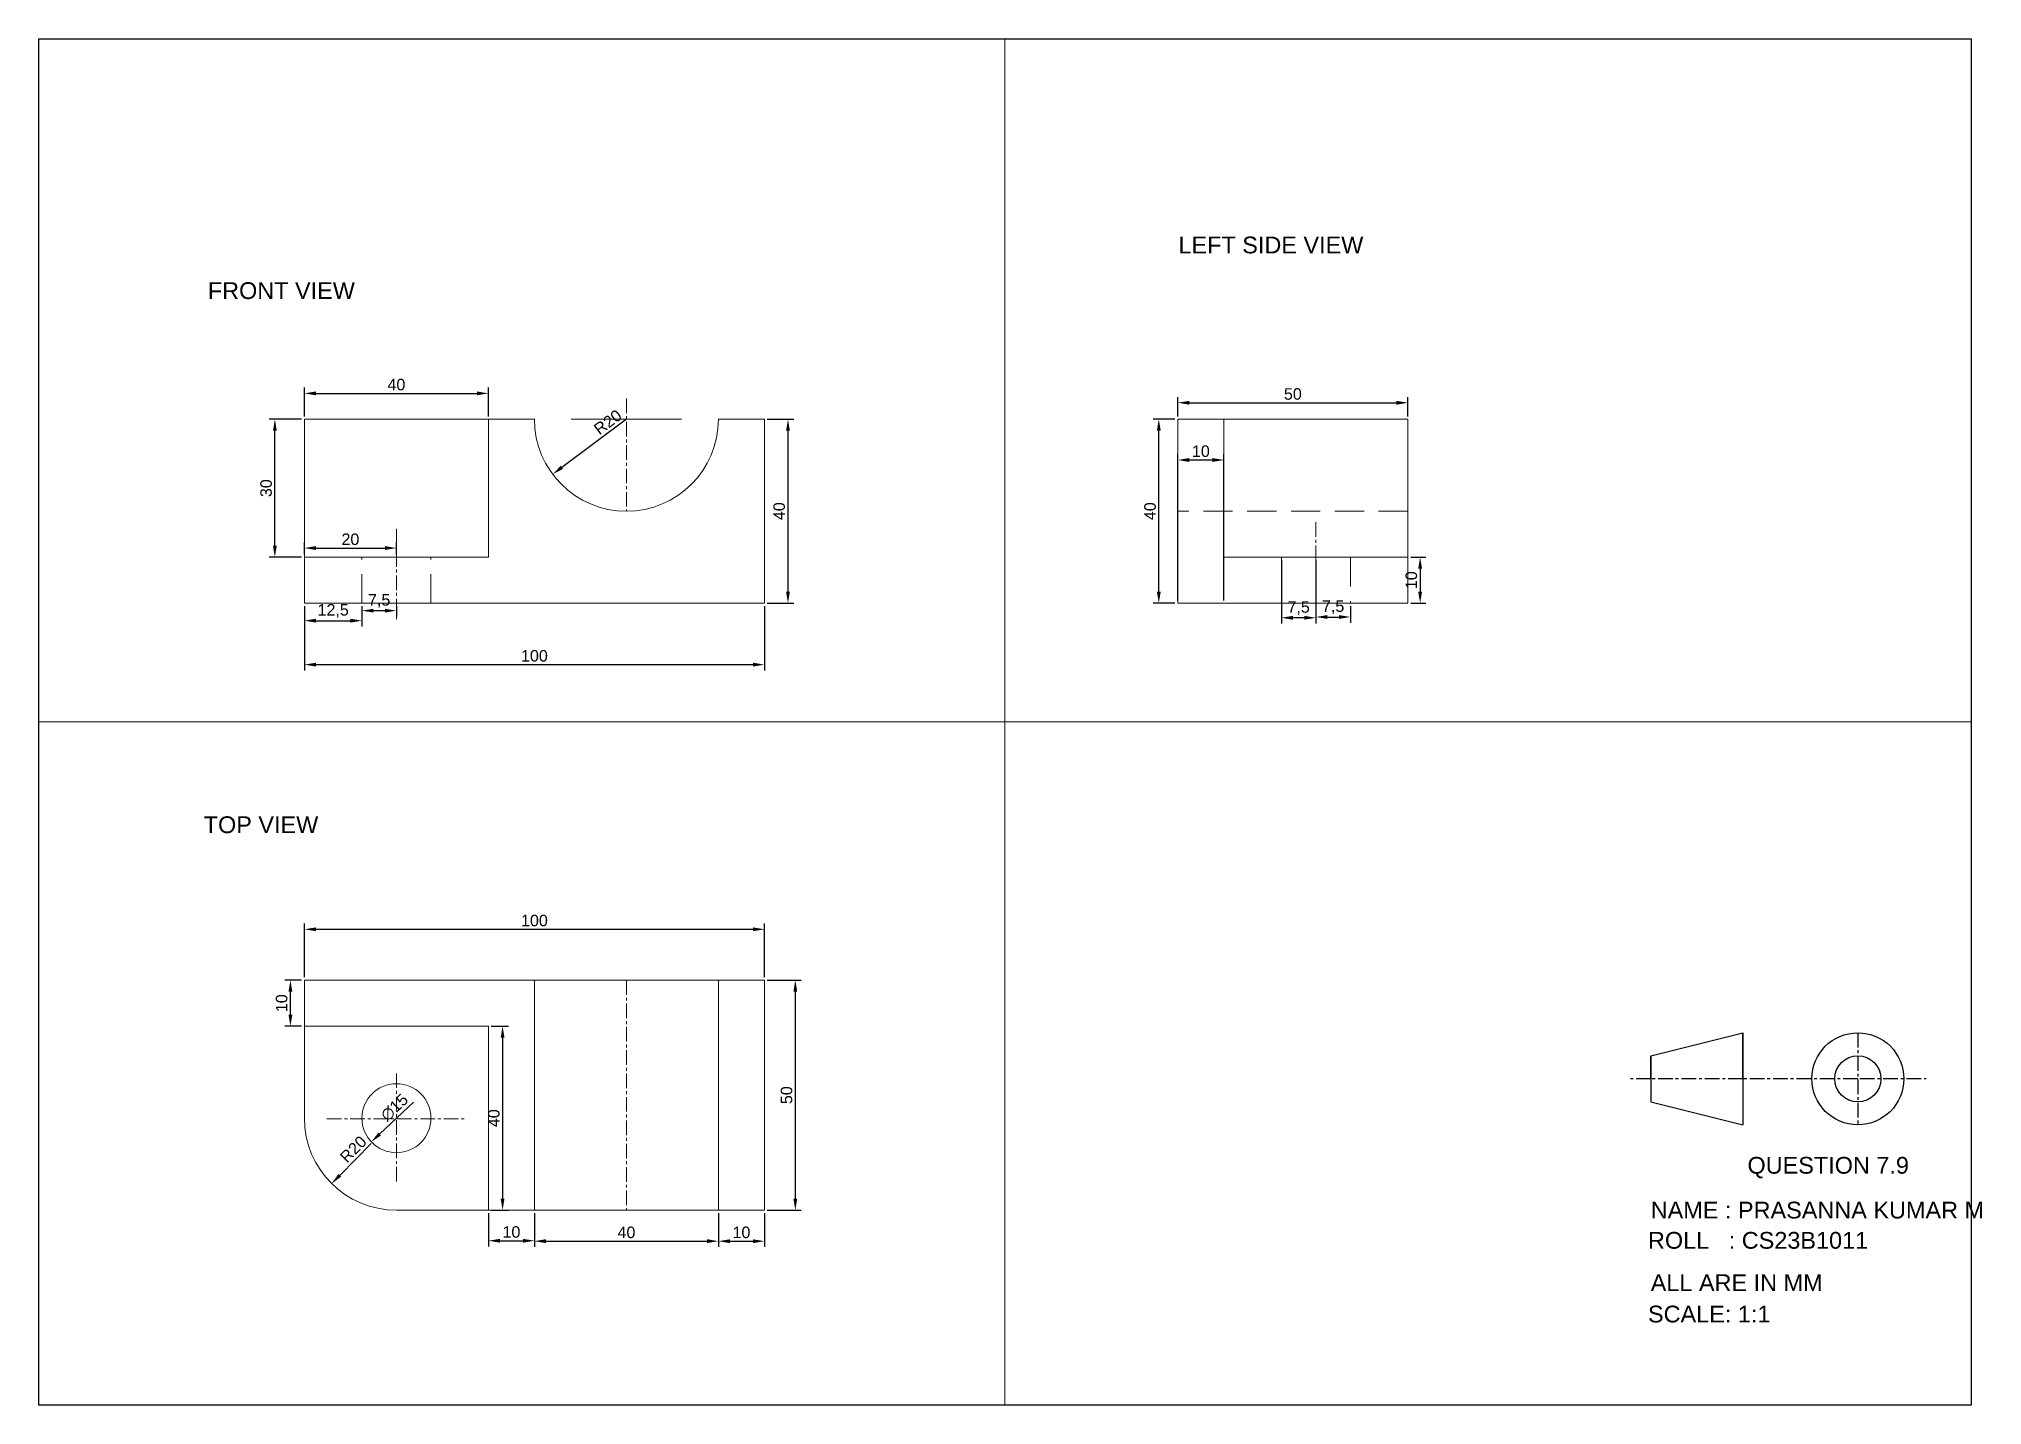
# Model space of a CAD drawing. Header units: millimetres. Extents: x -5 to 7830, y -5 to 1402.
# Drawn here: x 6763.4 to 7185.8, y 727.1 to 1024.1 of the extents above; entities that cross this region are included whole.
import ezdxf

# ---------------------------------------------------------------- set-up
doc = ezdxf.new("R2010")
doc.units = ezdxf.units.MM
doc.header["$PDMODE"] = 3
doc.header["$PDSIZE"] = 2
doc.linetypes.add('CENTER', pattern=[50.8, 31.75, -6.35, 6.35, -6.35])
doc.linetypes.add('HIDDEN', pattern=[9.525, 6.35, -3.175])
doc.styles.get("Standard").update_dxf_attribs({"font": 'arial.ttf'})
doc.dimstyles.new('ISO-25', dxfattribs={"dimtxt": 2.5, "dimasz": 2.5, "dimexe": 1.25, "dimexo": 0.625, "dimtad": 1, "dimtxsty": 'Standard', "dimcen": 2.5, "dimadec": 0, "dimazin": 0, "dimtfac": 1, "dimtmove": 0, "dimatfit": 3, "dimfxl": 1, "dimarcsym": 0})

msp = doc.modelspace()

# ---------------------------------------------------------------- texts
for s, height, p in [('LEFT SIDE VIEW', 3.64682, (7011.128, 977.432)), ('FRONT VIEW', 3.6468, (6800.133, 967.515)), ('TOP VIEW', 3.6468, (6799.242, 851.414)), ('QUESTION 7.9', 3.64682, (7134.819, 777.379)), ('NAME : PRASANNA KUMAR M', 3.64682, (7113.788, 767.644)), ('ROLL   : CS23B1011', 3.64682, (7113.194, 761.067)), ('ALL ARE IN MM', 3.64682, (7113.788, 751.857)), ('SCALE: 1:1', 3.6468, (7113.194, 745.046))]:
    msp.add_text(s, height=height).set_placement(p)

# ---------------------------------------------------------------- blocks, each defined once
blk = doc.blocks.new('*D89')
at = {"color": 0, "linetype": 'ByBlock', "lineweight": -2, "transparency": 16777216}
blk.add_line((6891.11, 941.37), (6877.1, 930.92), dxfattribs=at)
at = {"color": 0, "linetype": 'ByBlock', "lineweight": 5, "transparency": 16777216}
blk.add_solid([(6876.85, 931.26), (6877.35, 930.59), (6875.1, 929.43)], dxfattribs=at)
at = {"layer": 'Defpoints', "color": 0, "linetype": 'ByBlock', "lineweight": 5, "transparency": 16777216}
for p in [(6891.13, 941.39), (6875.1, 929.43)]:
    blk.add_point(p, dxfattribs=at)
at = {"color": 0, "linetype": 'ByBlock', "lineweight": 5, "transparency": 16777216, "insert": (6887.08, 940.74), "char_height": 2.5, "attachment_point": 5, "rotation": 36.7214}
blk.add_mtext('R20', dxfattribs=at)
blk = doc.blocks.new('*D90')
at = {"color": 0, "linetype": 'ByBlock', "lineweight": -2, "transparency": 16777216}
for p, q in [((6821.13, 942.01), (6821.13, 948.25)), ((6823.63, 947), (6858.63, 947)), ((6861.13, 942.01), (6861.13, 948.25))]:
    blk.add_line(p, q, dxfattribs=at)
at = {"color": 0, "linetype": 'ByBlock', "lineweight": 5, "transparency": 16777216}
for points in [[(6823.63, 947.42), (6823.63, 946.58), (6821.13, 947)], [(6858.63, 947.42), (6858.63, 946.58), (6861.13, 947)]]:
    blk.add_solid(points, dxfattribs=at)
at = {"layer": 'Defpoints', "color": 0, "linetype": 'ByBlock', "lineweight": 5, "transparency": 16777216}
for p in [(6861.13, 947), (6821.13, 941.39), (6861.13, 941.39)]:
    blk.add_point(p, dxfattribs=at)
at = {"color": 0, "linetype": 'ByBlock', "lineweight": 5, "transparency": 16777216, "insert": (6841.13, 948.9), "char_height": 2.5, "attachment_point": 5}
blk.add_mtext('40', dxfattribs=at)
blk = doc.blocks.new('*D91')
at = {"color": 0, "linetype": 'ByBlock', "lineweight": -2, "transparency": 16777216}
for p, q in [((6821.13, 912.01), (6821.13, 914.63)), ((6823.63, 913.38), (6838.63, 913.38)), ((6841.13, 912.01), (6841.13, 914.63))]:
    blk.add_line(p, q, dxfattribs=at)
at = {"color": 0, "linetype": 'ByBlock', "lineweight": 5, "transparency": 16777216}
for points in [[(6823.63, 913.8), (6823.63, 912.96), (6821.13, 913.38)], [(6838.63, 913.8), (6838.63, 912.96), (6841.13, 913.38)]]:
    blk.add_solid(points, dxfattribs=at)
at = {"layer": 'Defpoints', "color": 0, "linetype": 'ByBlock', "lineweight": 5, "transparency": 16777216}
for p in [(6841.13, 913.38), (6821.13, 911.39), (6841.13, 911.39)]:
    blk.add_point(p, dxfattribs=at)
at = {"color": 0, "linetype": 'ByBlock', "lineweight": 5, "transparency": 16777216, "insert": (6831.13, 915.28), "char_height": 2.5, "attachment_point": 5}
blk.add_mtext('20', dxfattribs=at)
blk = doc.blocks.new('*D92')
at = {"color": 0, "linetype": 'ByBlock', "lineweight": -2, "transparency": 16777216}
for p, q in [((6821.13, 900.76), (6821.13, 896.34)), ((6833.63, 900.76), (6833.63, 896.34)), ((6823.63, 897.59), (6831.13, 897.59))]:
    blk.add_line(p, q, dxfattribs=at)
at = {"color": 0, "linetype": 'ByBlock', "lineweight": 5, "transparency": 16777216}
for points in [[(6823.63, 898.01), (6823.63, 897.18), (6821.13, 897.59)], [(6831.13, 898.01), (6831.13, 897.18), (6833.63, 897.59)]]:
    blk.add_solid(points, dxfattribs=at)
at = {"layer": 'Defpoints', "color": 0, "linetype": 'ByBlock', "lineweight": 5, "transparency": 16777216}
for p in [(6821.13, 901.39), (6833.63, 901.39), (6833.63, 897.59)]:
    blk.add_point(p, dxfattribs=at)
at = {"color": 0, "linetype": 'ByBlock', "lineweight": 5, "transparency": 16777216, "insert": (6827.38, 899.72), "char_height": 2.5, "attachment_point": 5}
blk.add_mtext('12,5', dxfattribs=at)
blk = doc.blocks.new('*D93')
at = {"color": 0, "linetype": 'ByBlock', "lineweight": -2, "transparency": 16777216}
for p, q in [((6833.63, 900.76), (6833.63, 898.52)), ((6836.13, 899.77), (6838.63, 899.77)), ((6841.13, 900.76), (6841.13, 898.52))]:
    blk.add_line(p, q, dxfattribs=at)
at = {"color": 0, "linetype": 'ByBlock', "lineweight": 5, "transparency": 16777216}
for points in [[(6836.13, 900.18), (6836.13, 899.35), (6833.63, 899.77)], [(6838.63, 900.18), (6838.63, 899.35), (6841.13, 899.77)]]:
    blk.add_solid(points, dxfattribs=at)
at = {"layer": 'Defpoints', "color": 0, "linetype": 'ByBlock', "lineweight": 5, "transparency": 16777216}
for p in [(6833.63, 901.39), (6841.13, 901.39), (6841.13, 899.77)]:
    blk.add_point(p, dxfattribs=at)
at = {"color": 0, "linetype": 'ByBlock', "lineweight": 5, "transparency": 16777216, "insert": (6837.38, 901.89), "char_height": 2.5, "attachment_point": 5}
blk.add_mtext('7,5', dxfattribs=at)
blk = doc.blocks.new('*D94')
at = {"color": 0, "linetype": 'ByBlock', "lineweight": -2, "transparency": 16777216}
for p, q in [((6921.75, 941.39), (6927.49, 941.39)), ((6926.24, 938.89), (6926.24, 903.89)), ((6921.75, 901.39), (6927.49, 901.39))]:
    blk.add_line(p, q, dxfattribs=at)
at = {"color": 0, "linetype": 'ByBlock', "lineweight": 5, "transparency": 16777216}
for points in [[(6925.83, 938.89), (6926.66, 938.89), (6926.24, 941.39)], [(6925.83, 903.89), (6926.66, 903.89), (6926.24, 901.39)]]:
    blk.add_solid(points, dxfattribs=at)
at = {"layer": 'Defpoints', "color": 0, "linetype": 'ByBlock', "lineweight": 5, "transparency": 16777216}
for p in [(6921.13, 941.39), (6921.13, 901.39), (6926.24, 901.39)]:
    blk.add_point(p, dxfattribs=at)
at = {"color": 0, "linetype": 'ByBlock', "lineweight": 5, "transparency": 16777216, "insert": (6924.34, 921.39), "char_height": 2.5, "attachment_point": 5, "rotation": 90}
blk.add_mtext('40', dxfattribs=at)
blk = doc.blocks.new('*D95')
at = {"color": 0, "linetype": 'ByBlock', "lineweight": -2, "transparency": 16777216}
for p, q in [((6821.13, 900.76), (6821.13, 886.78)), ((6921.13, 900.76), (6921.13, 886.78)), ((6823.63, 888.03), (6918.63, 888.03))]:
    blk.add_line(p, q, dxfattribs=at)
at = {"color": 0, "linetype": 'ByBlock', "lineweight": 5, "transparency": 16777216}
for points in [[(6823.63, 888.45), (6823.63, 887.62), (6821.13, 888.03)], [(6918.63, 888.45), (6918.63, 887.62), (6921.13, 888.03)]]:
    blk.add_solid(points, dxfattribs=at)
at = {"layer": 'Defpoints', "color": 0, "linetype": 'ByBlock', "lineweight": 5, "transparency": 16777216}
for p in [(6821.13, 901.39), (6921.13, 901.39), (6921.13, 888.03)]:
    blk.add_point(p, dxfattribs=at)
at = {"color": 0, "linetype": 'ByBlock', "lineweight": 5, "transparency": 16777216, "insert": (6871.13, 889.94), "char_height": 2.5, "attachment_point": 5}
blk.add_mtext('100', dxfattribs=at)
blk = doc.blocks.new('*D96')
at = {"color": 0, "linetype": 'ByBlock', "lineweight": -2, "transparency": 16777216}
for p, q in [((6820.5, 941.39), (6813.46, 941.39)), ((6814.71, 913.89), (6814.71, 938.89)), ((6820.5, 911.39), (6813.46, 911.39))]:
    blk.add_line(p, q, dxfattribs=at)
at = {"color": 0, "linetype": 'ByBlock', "lineweight": 5, "transparency": 16777216}
for points in [[(6814.3, 938.89), (6815.13, 938.89), (6814.71, 941.39)], [(6814.3, 913.89), (6815.13, 913.89), (6814.71, 911.39)]]:
    blk.add_solid(points, dxfattribs=at)
at = {"layer": 'Defpoints', "color": 0, "linetype": 'ByBlock', "lineweight": 5, "transparency": 16777216}
for p in [(6814.71, 941.39), (6821.13, 941.39), (6821.13, 911.39)]:
    blk.add_point(p, dxfattribs=at)
at = {"color": 0, "linetype": 'ByBlock', "lineweight": 5, "transparency": 16777216, "insert": (6812.81, 926.39), "char_height": 2.5, "attachment_point": 5, "rotation": 90}
blk.add_mtext('30', dxfattribs=at)
blk = doc.blocks.new('*D97')
at = {"color": 0, "linetype": 'ByBlock', "lineweight": -2, "transparency": 16777216}
for p, q in [((6820.5, 819.44), (6816.84, 819.44)), ((6818.09, 811.94), (6818.09, 816.94)), ((6820.5, 809.44), (6816.84, 809.44))]:
    blk.add_line(p, q, dxfattribs=at)
at = {"color": 0, "linetype": 'ByBlock', "lineweight": 5, "transparency": 16777216}
for points in [[(6817.67, 816.94), (6818.51, 816.94), (6818.09, 819.44)], [(6817.67, 811.94), (6818.51, 811.94), (6818.09, 809.44)]]:
    blk.add_solid(points, dxfattribs=at)
at = {"layer": 'Defpoints', "color": 0, "linetype": 'ByBlock', "lineweight": 5, "transparency": 16777216}
for p in [(6818.09, 819.44), (6821.13, 819.44), (6821.13, 809.44)]:
    blk.add_point(p, dxfattribs=at)
at = {"color": 0, "linetype": 'ByBlock', "lineweight": 5, "transparency": 16777216, "insert": (6816.19, 814.44), "char_height": 2.5, "attachment_point": 5, "rotation": 90}
blk.add_mtext('10', dxfattribs=at)
blk = doc.blocks.new('*D98')
at = {"color": 0, "linetype": 'ByBlock', "lineweight": -2, "transparency": 16777216}
for p, q in [((6821.13, 820.07), (6821.13, 831.75)), ((6823.63, 830.5), (6918.63, 830.5)), ((6921.13, 820.07), (6921.13, 831.75))]:
    blk.add_line(p, q, dxfattribs=at)
at = {"color": 0, "linetype": 'ByBlock', "lineweight": 5, "transparency": 16777216}
for points in [[(6823.63, 830.92), (6823.63, 830.09), (6821.13, 830.5)], [(6918.63, 830.92), (6918.63, 830.09), (6921.13, 830.5)]]:
    blk.add_solid(points, dxfattribs=at)
at = {"layer": 'Defpoints', "color": 0, "linetype": 'ByBlock', "lineweight": 5, "transparency": 16777216}
for p in [(6921.13, 830.5), (6821.13, 819.44), (6921.13, 819.44)]:
    blk.add_point(p, dxfattribs=at)
at = {"color": 0, "linetype": 'ByBlock', "lineweight": 5, "transparency": 16777216, "insert": (6871.13, 832.4), "char_height": 2.5, "attachment_point": 5}
blk.add_mtext('100', dxfattribs=at)
blk = doc.blocks.new('*D99')
at = {"color": 0, "linetype": 'ByBlock', "lineweight": -2, "transparency": 16777216}
for p, q in [((6921.75, 819.44), (6929.09, 819.44)), ((6927.84, 816.94), (6927.84, 771.94)), ((6921.75, 769.44), (6929.09, 769.44))]:
    blk.add_line(p, q, dxfattribs=at)
at = {"color": 0, "linetype": 'ByBlock', "lineweight": 5, "transparency": 16777216}
for points in [[(6927.43, 816.94), (6928.26, 816.94), (6927.84, 819.44)], [(6927.43, 771.94), (6928.26, 771.94), (6927.84, 769.44)]]:
    blk.add_solid(points, dxfattribs=at)
at = {"layer": 'Defpoints', "color": 0, "linetype": 'ByBlock', "lineweight": 5, "transparency": 16777216}
for p in [(6921.13, 819.44), (6921.13, 769.44), (6927.84, 769.44)]:
    blk.add_point(p, dxfattribs=at)
at = {"color": 0, "linetype": 'ByBlock', "lineweight": 5, "transparency": 16777216, "insert": (6925.94, 794.44), "char_height": 2.5, "attachment_point": 5, "rotation": 90}
blk.add_mtext('50', dxfattribs=at)
blk = doc.blocks.new('*D100')
at = {"color": 0, "linetype": 'ByBlock', "lineweight": -2, "transparency": 16777216}
blk.add_line((6844.81, 792.92), (6837.49, 786.01), dxfattribs=at)
at = {"color": 0, "linetype": 'ByBlock', "lineweight": 5, "transparency": 16777216}
blk.add_solid([(6837.21, 786.31), (6837.78, 785.7), (6835.67, 784.29)], dxfattribs=at)
at = {"layer": 'Defpoints', "color": 0, "linetype": 'ByBlock', "lineweight": 5, "transparency": 16777216}
for p in [(6846.58, 794.59), (6835.67, 784.29)]:
    blk.add_point(p, dxfattribs=at)
at = {"color": 0, "linetype": 'ByBlock', "lineweight": 5, "transparency": 16777216, "insert": (6840.71, 791.76), "char_height": 2.5, "attachment_point": 5, "rotation": 43.3575}
blk.add_mtext('∅15', dxfattribs=at)
blk = doc.blocks.new('*D101')
at = {"color": 0, "linetype": 'ByBlock', "lineweight": -2, "transparency": 16777216}
for p, q in [((6861.75, 809.44), (6865.46, 809.44)), ((6864.21, 806.94), (6864.21, 771.94)), ((6861.75, 769.44), (6865.46, 769.44))]:
    blk.add_line(p, q, dxfattribs=at)
at = {"color": 0, "linetype": 'ByBlock', "lineweight": 5, "transparency": 16777216}
for points in [[(6863.8, 806.94), (6864.63, 806.94), (6864.21, 809.44)], [(6863.8, 771.94), (6864.63, 771.94), (6864.21, 769.44)]]:
    blk.add_solid(points, dxfattribs=at)
at = {"layer": 'Defpoints', "color": 0, "linetype": 'ByBlock', "lineweight": 5, "transparency": 16777216}
for p in [(6861.13, 809.44), (6861.13, 769.44), (6864.21, 769.44)]:
    blk.add_point(p, dxfattribs=at)
at = {"color": 0, "linetype": 'ByBlock', "lineweight": 5, "transparency": 16777216, "insert": (6862.31, 789.44), "char_height": 2.5, "attachment_point": 5, "rotation": 90}
blk.add_mtext('40', dxfattribs=at)
blk = doc.blocks.new('*D102')
at = {"color": 0, "linetype": 'ByBlock', "lineweight": -2, "transparency": 16777216}
for p, q in [((6871.13, 768.82), (6871.13, 761.46)), ((6911.13, 768.82), (6911.13, 761.46)), ((6873.63, 762.71), (6908.63, 762.71))]:
    blk.add_line(p, q, dxfattribs=at)
at = {"color": 0, "linetype": 'ByBlock', "lineweight": 5, "transparency": 16777216}
for points in [[(6873.63, 763.13), (6873.63, 762.29), (6871.13, 762.71)], [(6908.63, 763.13), (6908.63, 762.29), (6911.13, 762.71)]]:
    blk.add_solid(points, dxfattribs=at)
at = {"layer": 'Defpoints', "color": 0, "linetype": 'ByBlock', "lineweight": 5, "transparency": 16777216}
for p in [(6871.13, 769.44), (6911.13, 769.44), (6911.13, 762.71)]:
    blk.add_point(p, dxfattribs=at)
at = {"color": 0, "linetype": 'ByBlock', "lineweight": 5, "transparency": 16777216, "insert": (6891.13, 764.61), "char_height": 2.5, "attachment_point": 5}
blk.add_mtext('40', dxfattribs=at)
blk = doc.blocks.new('*D103')
at = {"color": 0, "linetype": 'ByBlock', "lineweight": -2, "transparency": 16777216}
for p, q in [((6861.13, 768.82), (6861.13, 761.55)), ((6871.13, 768.82), (6871.13, 761.55)), ((6863.63, 762.8), (6868.63, 762.8))]:
    blk.add_line(p, q, dxfattribs=at)
at = {"color": 0, "linetype": 'ByBlock', "lineweight": 5, "transparency": 16777216}
for points in [[(6863.63, 763.21), (6863.63, 762.38), (6861.13, 762.8)], [(6868.63, 763.21), (6868.63, 762.38), (6871.13, 762.8)]]:
    blk.add_solid(points, dxfattribs=at)
at = {"layer": 'Defpoints', "color": 0, "linetype": 'ByBlock', "lineweight": 5, "transparency": 16777216}
for p in [(6861.13, 769.44), (6871.13, 769.44), (6871.13, 762.8)]:
    blk.add_point(p, dxfattribs=at)
at = {"color": 0, "linetype": 'ByBlock', "lineweight": 5, "transparency": 16777216, "insert": (6866.13, 764.7), "char_height": 2.5, "attachment_point": 5}
blk.add_mtext('10', dxfattribs=at)
blk = doc.blocks.new('*D104')
at = {"color": 0, "linetype": 'ByBlock', "lineweight": -2, "transparency": 16777216}
for p, q in [((6911.13, 768.82), (6911.13, 761.45)), ((6921.13, 768.82), (6921.13, 761.45)), ((6913.63, 762.7), (6918.63, 762.7))]:
    blk.add_line(p, q, dxfattribs=at)
at = {"color": 0, "linetype": 'ByBlock', "lineweight": 5, "transparency": 16777216}
for points in [[(6913.63, 763.12), (6913.63, 762.29), (6911.13, 762.7)], [(6918.63, 763.12), (6918.63, 762.29), (6921.13, 762.7)]]:
    blk.add_solid(points, dxfattribs=at)
at = {"layer": 'Defpoints', "color": 0, "linetype": 'ByBlock', "lineweight": 5, "transparency": 16777216}
for p in [(6911.13, 769.44), (6921.13, 769.44), (6921.13, 762.7)]:
    blk.add_point(p, dxfattribs=at)
at = {"color": 0, "linetype": 'ByBlock', "lineweight": 5, "transparency": 16777216, "insert": (6916.13, 764.61), "char_height": 2.5, "attachment_point": 5}
blk.add_mtext('10', dxfattribs=at)
blk = doc.blocks.new('*D105')
at = {"color": 0, "linetype": 'ByBlock', "lineweight": -2, "transparency": 16777216}
blk.add_line((6835.65, 783.91), (6828.81, 777.01), dxfattribs=at)
at = {"color": 0, "linetype": 'ByBlock', "lineweight": 5, "transparency": 16777216}
blk.add_solid([(6828.52, 777.3), (6829.11, 776.71), (6827.05, 775.23)], dxfattribs=at)
at = {"layer": 'Defpoints', "color": 0, "linetype": 'ByBlock', "lineweight": 5, "transparency": 16777216}
for p in [(6841.13, 789.44), (6827.05, 775.23)]:
    blk.add_point(p, dxfattribs=at)
at = {"color": 0, "linetype": 'ByBlock', "lineweight": 5, "transparency": 16777216, "insert": (6831.76, 782.68), "char_height": 2.5, "attachment_point": 5, "rotation": 45.275}
blk.add_mtext('R20', dxfattribs=at)
blk = doc.blocks.new('*D106')
at = {"color": 0, "linetype": 'ByBlock', "lineweight": -2, "transparency": 16777216}
for p, q in [((7010.37, 941.39), (7005.61, 941.39)), ((7006.86, 903.89), (7006.86, 938.89)), ((7010.37, 901.39), (7005.61, 901.39))]:
    blk.add_line(p, q, dxfattribs=at)
at = {"color": 0, "linetype": 'ByBlock', "lineweight": 5, "transparency": 16777216}
for points in [[(7006.44, 938.89), (7007.27, 938.89), (7006.86, 941.39)], [(7006.44, 903.89), (7007.27, 903.89), (7006.86, 901.39)]]:
    blk.add_solid(points, dxfattribs=at)
at = {"layer": 'Defpoints', "color": 0, "linetype": 'ByBlock', "lineweight": 5, "transparency": 16777216}
for p in [(7006.86, 941.39), (7011, 941.39), (7011, 901.39)]:
    blk.add_point(p, dxfattribs=at)
at = {"color": 0, "linetype": 'ByBlock', "lineweight": 5, "transparency": 16777216, "insert": (7004.96, 921.39), "char_height": 2.5, "attachment_point": 5, "rotation": 90}
blk.add_mtext('40', dxfattribs=at)
blk = doc.blocks.new('*D107')
at = {"color": 0, "linetype": 'ByBlock', "lineweight": -2, "transparency": 16777216}
for p, q in [((7011, 942.01), (7011, 946.21)), ((7013.5, 944.96), (7058.5, 944.96)), ((7061, 942.01), (7061, 946.21))]:
    blk.add_line(p, q, dxfattribs=at)
at = {"color": 0, "linetype": 'ByBlock', "lineweight": 5, "transparency": 16777216}
for points in [[(7013.5, 945.38), (7013.5, 944.54), (7011, 944.96)], [(7058.5, 945.38), (7058.5, 944.54), (7061, 944.96)]]:
    blk.add_solid(points, dxfattribs=at)
at = {"layer": 'Defpoints', "color": 0, "linetype": 'ByBlock', "lineweight": 5, "transparency": 16777216}
for p in [(7061, 944.96), (7011, 941.39), (7061, 941.39)]:
    blk.add_point(p, dxfattribs=at)
at = {"color": 0, "linetype": 'ByBlock', "lineweight": 5, "transparency": 16777216, "insert": (7036, 946.86), "char_height": 2.5, "attachment_point": 5}
blk.add_mtext('50', dxfattribs=at)
blk = doc.blocks.new('*D108')
at = {"color": 0, "linetype": 'ByBlock', "lineweight": -2, "transparency": 16777216}
for p, q in [((7061.62, 911.39), (7064.91, 911.39)), ((7063.66, 908.89), (7063.66, 903.89)), ((7061.62, 901.39), (7064.91, 901.39))]:
    blk.add_line(p, q, dxfattribs=at)
at = {"color": 0, "linetype": 'ByBlock', "lineweight": 5, "transparency": 16777216}
for points in [[(7063.24, 908.89), (7064.08, 908.89), (7063.66, 911.39)], [(7063.24, 903.89), (7064.08, 903.89), (7063.66, 901.39)]]:
    blk.add_solid(points, dxfattribs=at)
at = {"layer": 'Defpoints', "color": 0, "linetype": 'ByBlock', "lineweight": 5, "transparency": 16777216}
for p in [(7061, 911.39), (7061, 901.39), (7063.66, 901.39)]:
    blk.add_point(p, dxfattribs=at)
at = {"color": 0, "linetype": 'ByBlock', "lineweight": 5, "transparency": 16777216, "insert": (7061.76, 906.39), "char_height": 2.5, "attachment_point": 5, "rotation": 90}
blk.add_mtext('10', dxfattribs=at)
blk = doc.blocks.new('*D109')
at = {"color": 0, "linetype": 'ByBlock', "lineweight": -2, "transparency": 16777216}
for p, q in [((7011, 902.01), (7011, 933.77)), ((7021, 902.01), (7021, 933.77)), ((7013.5, 932.52), (7018.5, 932.52))]:
    blk.add_line(p, q, dxfattribs=at)
at = {"color": 0, "linetype": 'ByBlock', "lineweight": 5, "transparency": 16777216}
for points in [[(7013.5, 932.94), (7013.5, 932.1), (7011, 932.52)], [(7018.5, 932.94), (7018.5, 932.1), (7021, 932.52)]]:
    blk.add_solid(points, dxfattribs=at)
at = {"layer": 'Defpoints', "color": 0, "linetype": 'ByBlock', "lineweight": 5, "transparency": 16777216}
for p in [(7021, 932.52), (7011, 901.39), (7021, 901.39)]:
    blk.add_point(p, dxfattribs=at)
at = {"color": 0, "linetype": 'ByBlock', "lineweight": 5, "transparency": 16777216, "insert": (7016, 934.42), "char_height": 2.5, "attachment_point": 5}
blk.add_mtext('10', dxfattribs=at)
blk = doc.blocks.new('*D110')
at = {"color": 0, "linetype": 'ByBlock', "lineweight": -2, "transparency": 16777216}
for p, q in [((7033.5, 910.76), (7033.5, 896.97)), ((7041, 910.76), (7041, 896.97)), ((7038.5, 898.22), (7036, 898.22))]:
    blk.add_line(p, q, dxfattribs=at)
at = {"color": 0, "linetype": 'ByBlock', "lineweight": 5, "transparency": 16777216}
for points in [[(7036, 898.64), (7036, 897.81), (7033.5, 898.22)], [(7038.5, 898.64), (7038.5, 897.81), (7041, 898.22)]]:
    blk.add_solid(points, dxfattribs=at)
at = {"layer": 'Defpoints', "color": 0, "linetype": 'ByBlock', "lineweight": 5, "transparency": 16777216}
for p in [(7033.5, 911.39), (7041, 911.39), (7033.5, 898.22)]:
    blk.add_point(p, dxfattribs=at)
at = {"color": 0, "linetype": 'ByBlock', "lineweight": 5, "transparency": 16777216, "insert": (7037.25, 900.34), "char_height": 2.5, "attachment_point": 5}
blk.add_mtext('7,5', dxfattribs=at)
blk = doc.blocks.new('*D111')
at = {"color": 0, "linetype": 'ByBlock', "lineweight": -2, "transparency": 16777216}
for p, q in [((7041, 900.76), (7041, 897.14)), ((7048.5, 900.76), (7048.5, 897.14)), ((7043.5, 898.39), (7046, 898.39))]:
    blk.add_line(p, q, dxfattribs=at)
at = {"color": 0, "linetype": 'ByBlock', "lineweight": 5, "transparency": 16777216}
for points in [[(7043.5, 898.81), (7043.5, 897.98), (7041, 898.39)], [(7046, 898.81), (7046, 897.98), (7048.5, 898.39)]]:
    blk.add_solid(points, dxfattribs=at)
at = {"layer": 'Defpoints', "color": 0, "linetype": 'ByBlock', "lineweight": 5, "transparency": 16777216}
for p in [(7041, 901.39), (7048.5, 901.39), (7048.5, 898.39)]:
    blk.add_point(p, dxfattribs=at)
at = {"color": 0, "linetype": 'ByBlock', "lineweight": 5, "transparency": 16777216, "insert": (7044.75, 900.52), "char_height": 2.5, "attachment_point": 5}
blk.add_mtext('7,5', dxfattribs=at)

# ---------------------------------------------------------------- dimensions: what is measured, and where the dimension line sits
at = {"color": 3, "linetype": 'ByBlock', "lineweight": 5}
for base, p1, p2, picture, middle in [((6861.127, 946.999), (6821.127, 941.386), (6861.127, 941.386), '*D90', (6841.127, 948.901)), ((7060.997, 944.959), (7010.997, 941.386), (7060.997, 941.386), '*D107', (7035.997, 946.86)), ((7020.997, 932.519), (7010.997, 901.386), (7020.997, 901.386), '*D109', (7015.997, 934.421)), ((6841.127, 913.381), (6821.127, 911.386), (6841.127, 911.386), '*D91', (6831.127, 915.283)), ((7033.497, 898.223), (7040.997, 911.386), (7033.497, 911.386), '*D110', (7037.247, 900.345)), ((6833.627, 897.594), (6821.127, 901.386), (6833.627, 901.386), '*D92', (6827.377, 899.721)), ((6921.127, 888.034), (6821.127, 901.386), (6921.127, 901.386), '*D95', (6871.127, 889.935)), ((6841.127, 899.766), (6833.627, 901.386), (6841.127, 901.386), '*D93', (6837.377, 901.888)), ((7048.497, 898.393), (7040.997, 901.386), (7048.497, 901.386), '*D111', (7044.747, 900.516)), ((6921.127, 830.503), (6821.127, 819.441), (6921.127, 819.441), '*D98', (6871.127, 832.404)), ((6871.127, 762.797), (6861.127, 769.441), (6871.127, 769.441), '*D103', (6866.127, 764.698)), ((6911.127, 762.71), (6871.127, 769.441), (6911.127, 769.441), '*D102', (6891.127, 764.611)), ((6921.127, 762.704), (6911.127, 769.441), (6921.127, 769.441), '*D104', (6916.127, 764.606))]:
    dim = msp.add_linear_dim(base=base, p1=p1, p2=p2, dimstyle='ISO-25', dxfattribs=at)
    dim.commit()
    dim.dimension.update_dxf_attribs({"geometry": picture, "text_midpoint": middle})
for center, mpoint, picture, middle in [((6891.127, 941.386), (6875.096, 929.427), '*D89', (6888.218, 939.216)), ((6841.127, 789.441), (6827.053, 775.231), '*D105', (6833.11, 781.346))]:
    dim = msp.add_radius_dim(center=center, mpoint=mpoint, dimstyle='ISO-25', dxfattribs=at)
    dim.commit()
    dim.dimension.update_dxf_attribs({"geometry": picture, "text_midpoint": middle, "dimtype": 164})
for base, p1, p2, picture, middle in [((6814.713, 941.386), (6821.127, 911.386), (6821.127, 941.386), '*D96', (6812.81, 926.386)), ((6926.244, 901.386), (6921.127, 941.386), (6921.127, 901.386), '*D94', (6924.342, 921.386)), ((7006.856, 941.386), (7010.997, 901.386), (7010.997, 941.386), '*D106', (7004.955, 921.386)), ((7063.66, 901.386), (7060.997, 911.386), (7060.997, 901.386), '*D108', (7061.759, 906.386)), ((6818.089, 819.441), (6821.127, 809.441), (6821.127, 819.441), '*D97', (6816.188, 814.441)), ((6927.843, 769.441), (6921.127, 819.441), (6921.127, 769.441), '*D99', (6925.942, 794.441)), ((6864.213, 769.441), (6861.127, 809.441), (6861.127, 769.441), '*D101', (6862.312, 789.441))]:
    dim = msp.add_linear_dim(base=base, p1=p1, p2=p2, angle=90, dimstyle='ISO-25', dxfattribs=at)
    dim.commit()
    dim.dimension.update_dxf_attribs({"geometry": picture, "text_midpoint": middle})
dim = msp.add_diameter_dim_2p(p1=(6846.58, 794.59), p2=(6835.674, 784.291), dimstyle='ISO-25', dxfattribs=at)
dim.commit()
dim.dimension.update_dxf_attribs({"geometry": '*D100', "text_midpoint": (6842.061, 790.323), "dimtype": 163})

# ---------------------------------------------------------------- linework, layer by layer
at = {"color": 0, "linetype": 'ByBlock', "lineweight": 5}
for p, q in [((6973.408, 1024.066), (6973.408, 727.066)), ((6821.127, 941.386), (6821.127, 931.386)), ((6871.127, 941.386), (6821.127, 941.386)), ((6821.127, 941.386), (6821.127, 901.386)), ((6861.127, 931.386), (6861.127, 941.386)), ((6861.127, 941.386), (6871.127, 941.386)), ((6879.143, 941.386), (6903.112, 941.386)), ((6921.127, 941.386), (6911.127, 941.386)), ((6921.127, 901.386), (6921.127, 941.386)), ((7010.997, 941.386), (7060.997, 941.386)), ((7010.997, 901.386), (7010.997, 941.386)), ((7010.997, 941.386), (7060.997, 941.386)), ((7010.997, 941.386), (7020.997, 941.386)), ((7020.997, 941.386), (7020.997, 911.386)), ((7060.997, 941.386), (7060.997, 901.386)), ((7060.997, 941.386), (7060.997, 921.386)), ((6861.127, 911.386), (6861.127, 931.386)), ((6821.127, 901.386), (6821.127, 911.386)), ((6821.127, 911.386), (6841.127, 911.386)), ((6841.127, 911.386), (6861.127, 911.386)), ((7020.997, 911.386), (7060.997, 911.386)), ((7040.997, 911.386), (7033.497, 911.386)), ((7060.997, 911.386), (7040.997, 911.386)), ((7040.997, 911.386), (7048.497, 911.386)), ((6821.127, 901.386), (6921.127, 901.386)), ((7010.997, 901.386), (7060.997, 901.386)), ((6763.408, 875.566), (7183.408, 875.566)), ((6821.127, 819.441), (6921.127, 819.441)), ((6821.127, 789.441), (6821.127, 819.441)), ((6821.127, 819.441), (6821.127, 809.441)), ((6871.127, 769.441), (6871.127, 819.441)), ((6911.127, 769.441), (6911.127, 819.441)), ((6921.127, 819.441), (6921.127, 769.441)), ((6821.127, 809.441), (6861.127, 809.441)), ((6861.127, 809.441), (6861.127, 769.441)), ((6921.127, 769.441), (6841.127, 769.441)), ((6861.127, 769.441), (6871.127, 769.441)), ((6921.127, 769.441), (6911.127, 769.441))]:
    msp.add_line(p, q, dxfattribs=at)
at = {"color": 0, "linetype": 'CENTER', "lineweight": 5, "ltscale": 0.1}
for p, q in [((6891.127, 945.871), (6891.127, 921.386)), ((6841.127, 917.582), (6841.127, 897.358)), ((7040.997, 918.979), (7040.997, 901.148)), ((6891.127, 819.441), (6891.127, 769.441)), ((6841.127, 775.686), (6841.127, 799.441)), ((6826.023, 789.319), (6856.231, 789.319))]:
    msp.add_line(p, q, dxfattribs=at)
at = {"color": 0, "linetype": 'HIDDEN', "lineweight": 5}
for p, q in [((7060.997, 921.386), (7010.997, 921.386)), ((6833.627, 901.386), (6833.627, 911.386)), ((6848.627, 901.386), (6848.627, 911.386)), ((7033.497, 911.386), (7033.497, 901.386)), ((7048.497, 911.386), (7048.497, 901.386))]:
    msp.add_line(p, q, dxfattribs=at)
for p, q in [((7113.808, 803.003), (7133.808, 808.003)), ((7133.808, 798.003), (7133.808, 808.003)), ((7133.808, 808.003), (7133.808, 788.003)), ((7113.808, 798.003), (7113.808, 803.003)), ((7113.808, 803.003), (7113.808, 793.003)), ((7113.808, 793.003), (7133.808, 788.003))]:
    msp.add_line(p, q)
at = {"linetype": 'CENTER', "ltscale": 0.1}
for p, q in [((7158.808, 808.003), (7158.808, 788.003)), ((7113.808, 798.003), (7109.26, 798.003)), ((7133.808, 798.003), (7113.808, 798.003)), ((7158.808, 798.003), (7133.808, 798.003)), ((7159.253, 798.067), (7173.65, 798.067))]:
    msp.add_line(p, q, dxfattribs=at)
msp.add_lwpolyline([(6763.408, 1024.066), (7183.408, 1024.066), (7183.408, 727.066), (6763.408, 727.066)], close=True)
for radius in [10, 5]:
    msp.add_circle((7158.808, 798.003), radius)
at = {"color": 0, "linetype": 'ByBlock', "lineweight": 5}
msp.add_circle((6841.127, 789.441), 7.5, dxfattribs=at)
for centre, end in [((6891.127, 941.386), 0), ((6841.127, 789.441), 270)]:
    msp.add_arc(centre, 20, 180, end, dxfattribs=at)

msp.set_redraw_order([(e.dxf.handle, doc.entitydb.next_handle()) for e in msp.query("TEXT MTEXT ATTDEF DIMENSION ARC_DIMENSION")])  # texts and dimensions are drawn at this point

doc.saveas('drawing.dxf')
